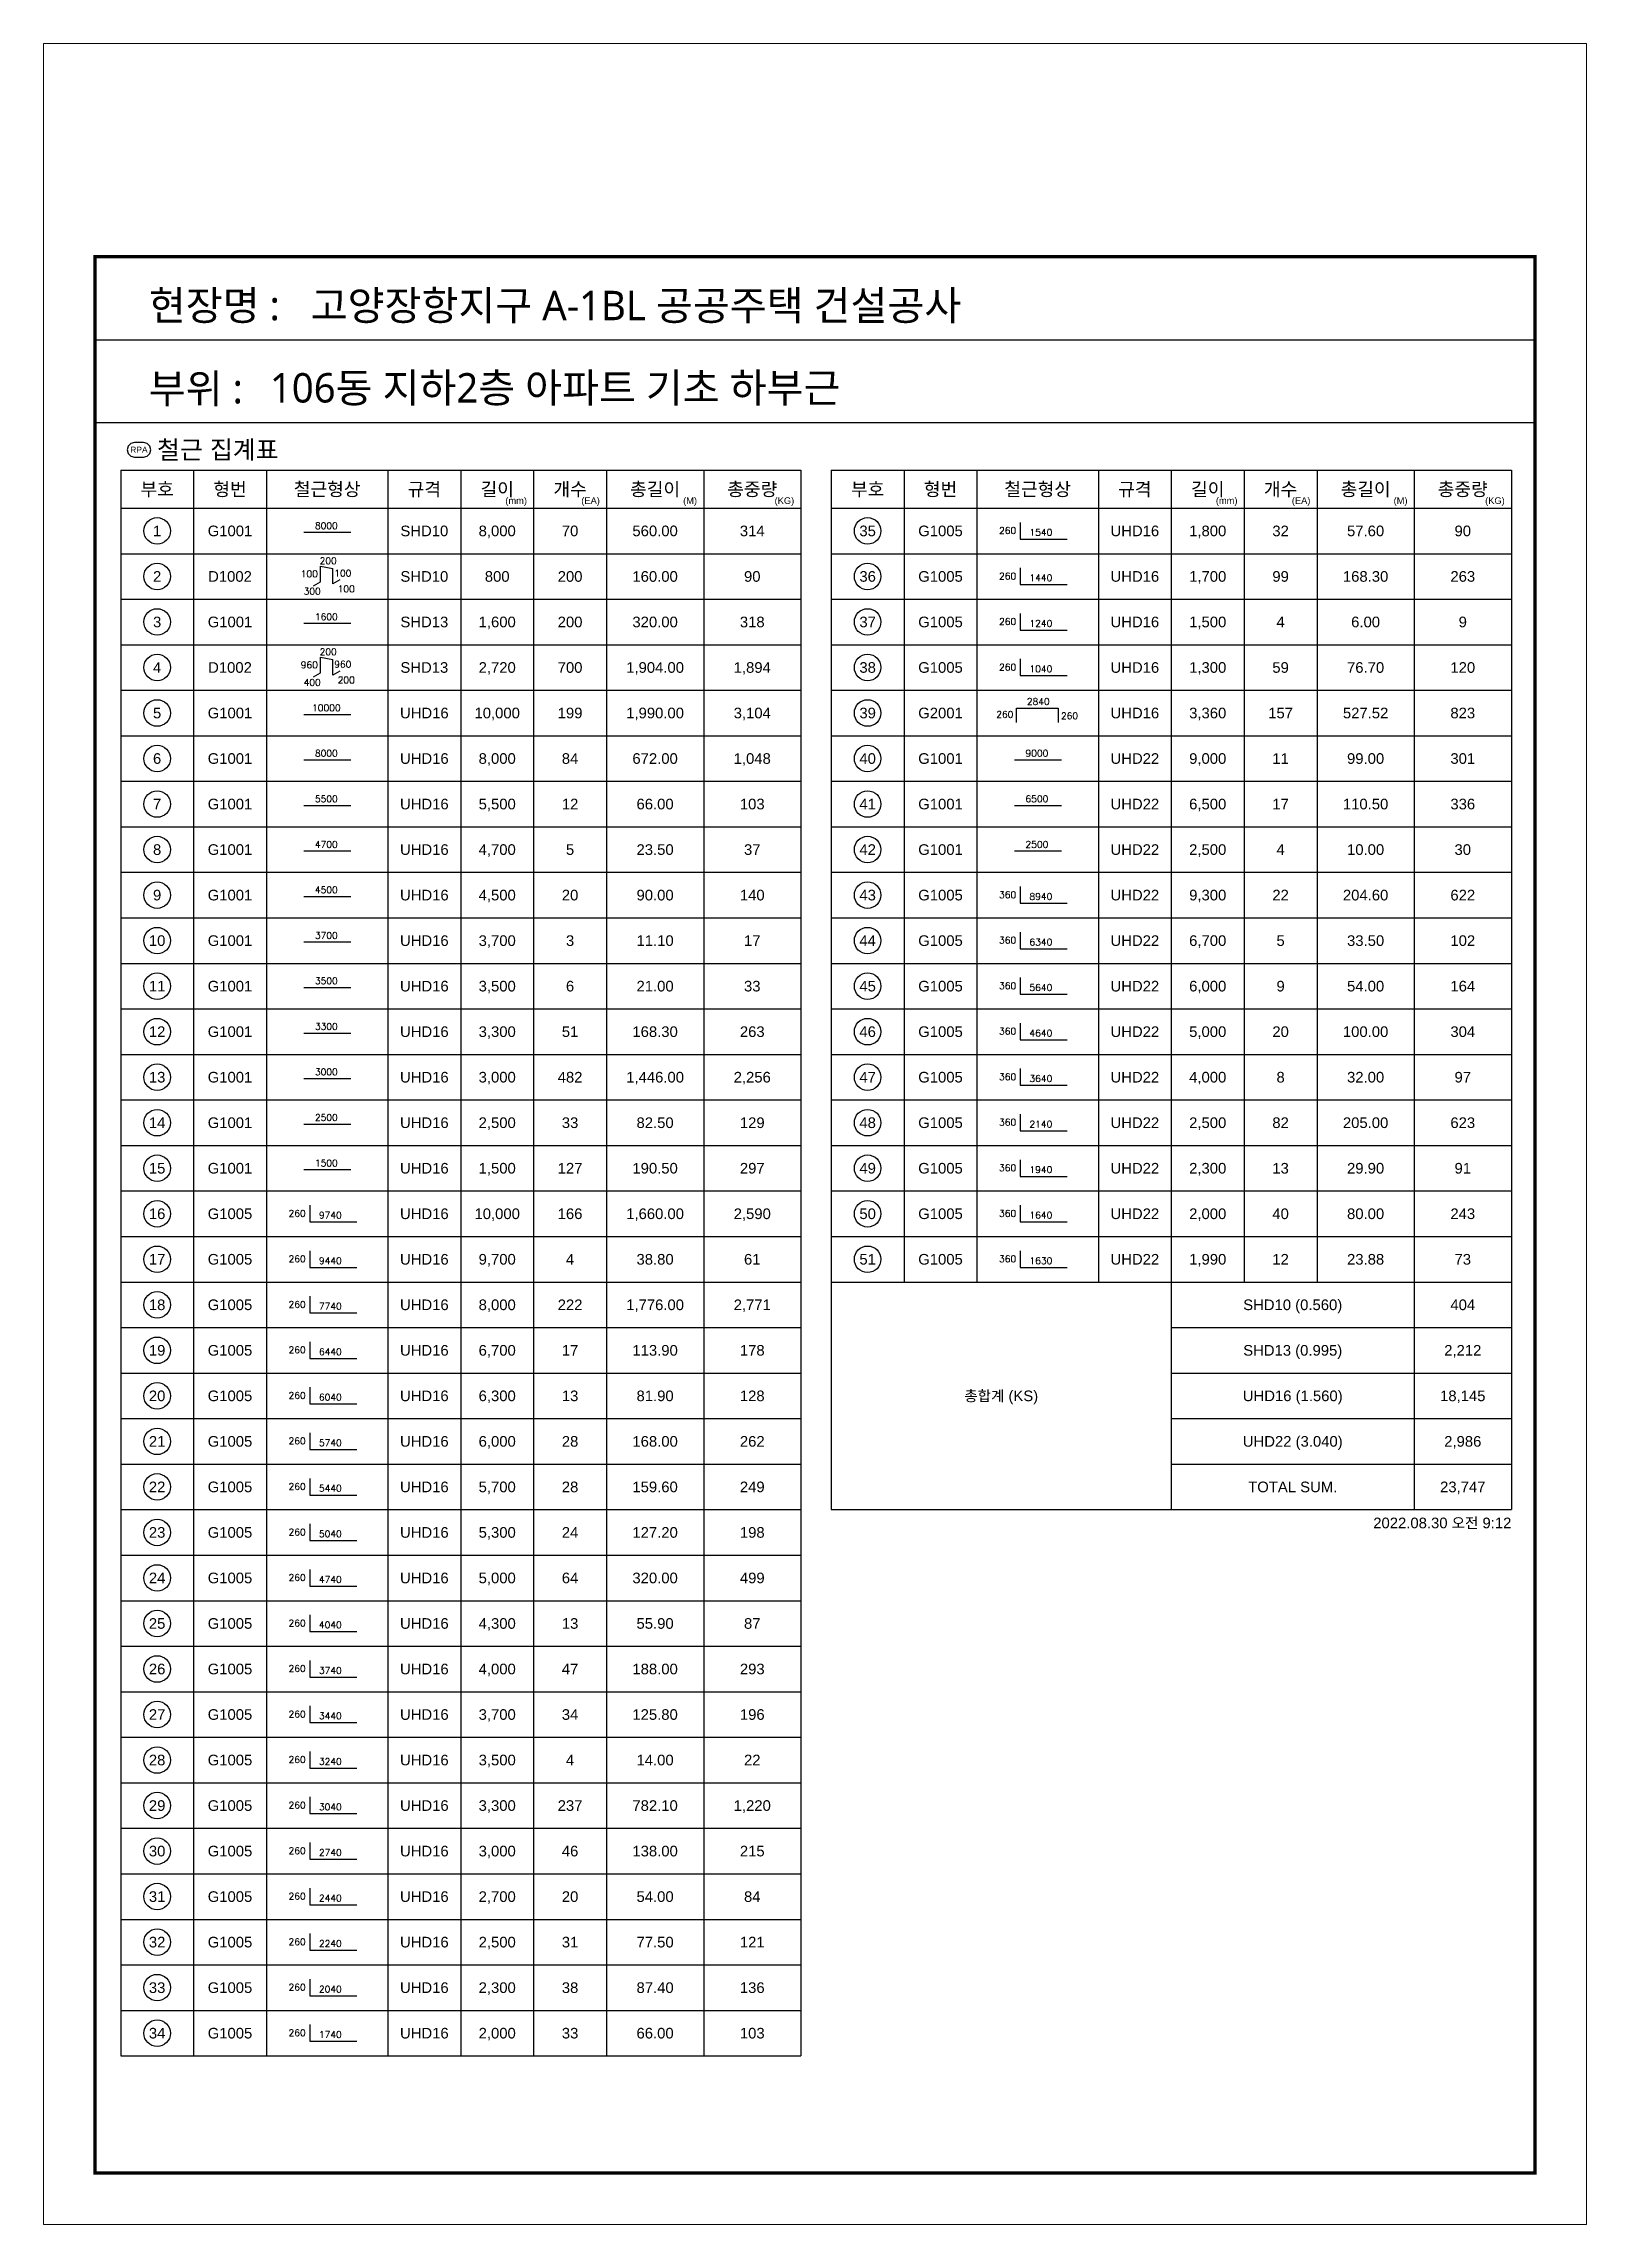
# Model space of a CAD drawing. Header units: millimetres. Extents: x 262481 to 2519995, y -394348 to 364571.
# Drawn here: x 614981 to 631311, y -126941 to -103847 of the extents above; entities that cross this region are included whole.
import ezdxf
from ezdxf.enums import TextEntityAlignment as Align

# ---------------------------------------------------------------- set-up
doc = ezdxf.new("R2010")
doc.units = ezdxf.units.MM
doc.header["$LTSCALE"] = 65
for name, color, linetype in [('AMAC-TITLE', 7, 'Continuous'), ('FORM-L', 7, 'Continuous'), ('RP_DIM', 7, 'Continuous'), ('SHOPLINE', 7, 'Continuous'), ('XDIM', 7, 'Continuous')]:
    doc.layers.add(name, color=color, linetype=linetype)
doc.layers.add('TEXT', color=3, linetype='Continuous', lineweight=9)
doc.styles.add('RPWK1', font='arial.ttf', dxfattribs={"bigfont": 'whgtxt.shx'})
doc.styles.add('XRebar2', font='Romans.shx')
doc.styles.add('돋움', font='malgun.ttf')

msp = doc.modelspace()

# ---------------------------------------------------------------- texts
at = {"layer": 'AMAC-TITLE', "color": 2, "linetype": 'Continuous', "style": '돋움'}
msp.add_text('106동 지하2층 아파트 기초 하부근', height=311.415, dxfattribs=at).set_placement((617375.6, -107647.7))
at = {"layer": 'RP_DIM', "color": 7, "linetype": 'Continuous', "ltscale": 100, "style": 'RPWK1'}
msp.add_text('철근 집계표', height=192.84, dxfattribs=at).set_placement((616182.2, -108147.5), align=Align.MIDDLE_LEFT)
for s, height, p in [('RPA', 64.28, (615989.4, -108147.5)), ('부호', 140.61, (616182.2, -108565.3)), ('형번', 140.61, (616953.6, -108565.3)), ('철근형상', 140.61, (617982, -108565.3)), ('규격', 140.61, (619010.5, -108565.3)), ('길이', 140.61, (619781.9, -108565.3)), ('개수', 140.61, (620553.2, -108565.3)), ('총길이', 140.61, (621453.2, -108565.3)), ('총중량', 140.61, (622481.6, -108565.3)), ('부호', 140.61, (623703, -108565.3)), ('형번', 140.61, (624474.3, -108565.3)), ('철근형상', 140.61, (625502.8, -108565.3)), ('규격', 140.61, (626531.3, -108565.3)), ('길이', 140.61, (627302.6, -108565.3)), ('개수', 140.61, (628074, -108565.3)), ('총길이', 140.61, (628973.9, -108565.3)), ('총중량', 140.61, (630002.4, -108565.3)), ('1', 112.5, (616182.2, -109007.3)), ('G1001', 112.49, (616953.6, -109007.3)), ('SHD10', 112.49, (619010.5, -109007.3)), ('8,000', 112.49, (619781.9, -109007.3)), ('70', 112.49, (620553.2, -109007.3)), ('560.00', 112.49, (621453.2, -109007.3)), ('314', 112.49, (622481.6, -109007.3)), ('35', 112.49, (623703, -109007.3)), ('G1005', 112.49, (624474.3, -109007.3)), ('UHD16', 112.49, (626531.3, -109007.3)), ('1,800', 112.49, (627302.6, -109007.3)), ('32', 112.49, (628074, -109007.3)), ('57.60', 112.49, (628973.9, -109007.3)), ('90', 112.49, (630002.4, -109007.3)), ('2', 112.5, (616182.2, -109489.4)), ('D1002', 112.49, (616953.6, -109489.4)), ('SHD10', 112.49, (619010.5, -109489.4)), ('800', 112.49, (619781.9, -109489.4)), ('200', 112.49, (620553.2, -109489.4)), ('160.00', 112.49, (621453.2, -109489.4)), ('90', 112.49, (622481.6, -109489.4)), ('36', 112.49, (623703, -109489.4)), ('G1005', 112.49, (624474.3, -109489.4)), ('UHD16', 112.49, (626531.3, -109489.4)), ('1,700', 112.49, (627302.6, -109489.4)), ('99', 112.49, (628074, -109489.4)), ('168.30', 112.49, (628973.9, -109489.4)), ('263', 112.49, (630002.4, -109489.4)), ('3', 112.5, (616182.2, -109971.5)), ('G1001', 112.49, (616953.6, -109971.5)), ('SHD13', 112.49, (619010.5, -109971.5)), ('1,600', 112.49, (619781.9, -109971.5)), ('200', 112.49, (620553.2, -109971.5)), ('320.00', 112.49, (621453.2, -109971.5)), ('318', 112.49, (622481.6, -109971.5)), ('37', 112.49, (623703, -109971.5)), ('G1005', 112.49, (624474.3, -109971.5)), ('UHD16', 112.49, (626531.3, -109971.5)), ('1,500', 112.49, (627302.6, -109971.5)), ('4', 112.5, (628074, -109971.5)), ('6.00', 112.49, (628973.9, -109971.5)), ('9', 112.5, (630002.4, -109971.5)), ('4', 112.5, (616182.2, -110453.6)), ('D1002', 112.49, (616953.6, -110453.6)), ('SHD13', 112.49, (619010.5, -110453.6)), ('2,720', 112.49, (619781.9, -110453.6)), ('700', 112.49, (620553.2, -110453.6)), ('1,904.00', 112.49, (621453.2, -110453.6)), ('1,894', 112.49, (622481.6, -110453.6)), ('38', 112.49, (623703, -110453.6)), ('G1005', 112.49, (624474.3, -110453.6)), ('UHD16', 112.49, (626531.3, -110453.6)), ('1,300', 112.49, (627302.6, -110453.6)), ('59', 112.49, (628074, -110453.6)), ('76.70', 112.49, (628973.9, -110453.6)), ('120', 112.49, (630002.4, -110453.6)), ('5', 112.5, (616182.2, -110935.7)), ('G1001', 112.49, (616953.6, -110935.7)), ('UHD16', 112.49, (619010.5, -110935.7)), ('10,000', 112.49, (619781.9, -110935.7)), ('199', 112.49, (620553.2, -110935.7)), ('1,990.00', 112.49, (621453.2, -110935.7)), ('3,104', 112.49, (622481.6, -110935.7)), ('39', 112.49, (623703, -110935.7)), ('G2001', 112.49, (624474.3, -110935.7)), ('UHD16', 112.49, (626531.3, -110935.7)), ('3,360', 112.49, (627302.6, -110935.7)), ('157', 112.49, (628074, -110935.7)), ('527.52', 112.49, (628973.9, -110935.7)), ('823', 112.49, (630002.4, -110935.7)), ('6', 112.5, (616182.2, -111417.8)), ('G1001', 112.49, (616953.6, -111417.8)), ('UHD16', 112.49, (619010.5, -111417.8)), ('8,000', 112.49, (619781.9, -111417.8)), ('84', 112.49, (620553.2, -111417.8)), ('672.00', 112.49, (621453.2, -111417.8)), ('1,048', 112.49, (622481.6, -111417.8)), ('40', 112.49, (623703, -111417.8)), ('G1001', 112.49, (624474.3, -111417.8)), ('UHD22', 112.49, (626531.3, -111417.8)), ('9,000', 112.49, (627302.6, -111417.8)), ('11', 112.49, (628074, -111417.8)), ('99.00', 112.49, (628973.9, -111417.8)), ('301', 112.49, (630002.4, -111417.8)), ('7', 112.5, (616182.2, -111899.9)), ('G1001', 112.49, (616953.6, -111899.9)), ('UHD16', 112.49, (619010.5, -111899.9)), ('5,500', 112.49, (619781.9, -111899.9)), ('12', 112.49, (620553.2, -111899.9)), ('66.00', 112.49, (621453.2, -111899.9)), ('103', 112.49, (622481.6, -111899.9)), ('41', 112.49, (623703, -111899.9)), ('G1001', 112.49, (624474.3, -111899.9)), ('UHD22', 112.49, (626531.3, -111899.9)), ('6,500', 112.49, (627302.6, -111899.9)), ('17', 112.49, (628074, -111899.9)), ('110.50', 112.49, (628973.9, -111899.9)), ('336', 112.49, (630002.4, -111899.9)), ('8', 112.5, (616182.2, -112382)), ('G1001', 112.49, (616953.6, -112382)), ('UHD16', 112.49, (619010.5, -112382)), ('4,700', 112.49, (619781.9, -112382)), ('5', 112.5, (620553.2, -112382)), ('23.50', 112.49, (621453.2, -112382)), ('37', 112.49, (622481.6, -112382)), ('42', 112.49, (623703, -112382)), ('G1001', 112.49, (624474.3, -112382)), ('UHD22', 112.49, (626531.3, -112382)), ('2,500', 112.49, (627302.6, -112382)), ('4', 112.5, (628074, -112382)), ('10.00', 112.49, (628973.9, -112382)), ('30', 112.49, (630002.4, -112382)), ('9', 112.5, (616182.2, -112864.1)), ('G1001', 112.49, (616953.6, -112864.1)), ('UHD16', 112.49, (619010.5, -112864.1)), ('4,500', 112.49, (619781.9, -112864.1)), ('20', 112.49, (620553.2, -112864.1)), ('90.00', 112.49, (621453.2, -112864.1)), ('140', 112.49, (622481.6, -112864.1)), ('43', 112.49, (623703, -112864.1)), ('G1005', 112.49, (624474.3, -112864.1)), ('UHD22', 112.49, (626531.3, -112864.1)), ('9,300', 112.49, (627302.6, -112864.1)), ('22', 112.49, (628074, -112864.1)), ('204.60', 112.49, (628973.9, -112864.1)), ('622', 112.49, (630002.4, -112864.1)), ('10', 112.49, (616182.2, -113346.2)), ('G1001', 112.49, (616953.6, -113346.2)), ('UHD16', 112.49, (619010.5, -113346.2)), ('3,700', 112.49, (619781.9, -113346.2)), ('3', 112.5, (620553.2, -113346.2)), ('11.10', 112.49, (621453.2, -113346.2)), ('17', 112.49, (622481.6, -113346.2)), ('44', 112.49, (623703, -113346.2)), ('G1005', 112.49, (624474.3, -113346.2)), ('UHD22', 112.49, (626531.3, -113346.2)), ('6,700', 112.49, (627302.6, -113346.2)), ('5', 112.5, (628074, -113346.2)), ('33.50', 112.49, (628973.9, -113346.2)), ('102', 112.49, (630002.4, -113346.2)), ('11', 112.49, (616182.2, -113828.3)), ('G1001', 112.49, (616953.6, -113828.3)), ('UHD16', 112.49, (619010.5, -113828.3)), ('3,500', 112.49, (619781.9, -113828.3)), ('6', 112.5, (620553.2, -113828.3)), ('21.00', 112.49, (621453.2, -113828.3)), ('33', 112.49, (622481.6, -113828.3)), ('45', 112.49, (623703, -113828.3)), ('G1005', 112.49, (624474.3, -113828.3)), ('UHD22', 112.49, (626531.3, -113828.3)), ('6,000', 112.49, (627302.6, -113828.3)), ('9', 112.5, (628074, -113828.3)), ('54.00', 112.49, (628973.9, -113828.3)), ('164', 112.49, (630002.4, -113828.3)), ('12', 112.49, (616182.2, -114310.4)), ('G1001', 112.49, (616953.6, -114310.4)), ('UHD16', 112.49, (619010.5, -114310.4)), ('3,300', 112.49, (619781.9, -114310.4)), ('51', 112.49, (620553.2, -114310.4)), ('168.30', 112.49, (621453.2, -114310.4)), ('263', 112.49, (622481.6, -114310.4)), ('46', 112.49, (623703, -114310.4)), ('G1005', 112.49, (624474.3, -114310.4)), ('UHD22', 112.49, (626531.3, -114310.4)), ('5,000', 112.49, (627302.6, -114310.4)), ('20', 112.49, (628074, -114310.4)), ('100.00', 112.49, (628973.9, -114310.4)), ('304', 112.49, (630002.4, -114310.4)), ('13', 112.49, (616182.2, -114792.5)), ('G1001', 112.49, (616953.6, -114792.5)), ('UHD16', 112.49, (619010.5, -114792.5)), ('3,000', 112.49, (619781.9, -114792.5)), ('482', 112.49, (620553.2, -114792.5)), ('1,446.00', 112.49, (621453.2, -114792.5)), ('2,256', 112.49, (622481.6, -114792.5)), ('47', 112.49, (623703, -114792.5)), ('G1005', 112.49, (624474.3, -114792.5)), ('UHD22', 112.49, (626531.3, -114792.5)), ('4,000', 112.49, (627302.6, -114792.5)), ('8', 112.5, (628074, -114792.5)), ('32.00', 112.49, (628973.9, -114792.5)), ('97', 112.49, (630002.4, -114792.5)), ('14', 112.49, (616182.2, -115274.6)), ('G1001', 112.49, (616953.6, -115274.6)), ('UHD16', 112.49, (619010.5, -115274.6)), ('2,500', 112.49, (619781.9, -115274.6)), ('33', 112.49, (620553.2, -115274.6)), ('82.50', 112.49, (621453.2, -115274.6)), ('129', 112.49, (622481.6, -115274.6)), ('48', 112.49, (623703, -115274.6)), ('G1005', 112.49, (624474.3, -115274.6)), ('UHD22', 112.49, (626531.3, -115274.6)), ('2,500', 112.49, (627302.6, -115274.6)), ('82', 112.49, (628074, -115274.6)), ('205.00', 112.49, (628973.9, -115274.6)), ('623', 112.49, (630002.4, -115274.6)), ('15', 112.49, (616182.2, -115756.7)), ('G1001', 112.49, (616953.6, -115756.7)), ('UHD16', 112.49, (619010.5, -115756.7)), ('1,500', 112.49, (619781.9, -115756.7)), ('127', 112.49, (620553.2, -115756.7)), ('190.50', 112.49, (621453.2, -115756.7)), ('297', 112.49, (622481.6, -115756.7)), ('49', 112.49, (623703, -115756.7)), ('G1005', 112.49, (624474.3, -115756.7)), ('UHD22', 112.49, (626531.3, -115756.7)), ('2,300', 112.49, (627302.6, -115756.7)), ('13', 112.49, (628074, -115756.7)), ('29.90', 112.49, (628973.9, -115756.7)), ('91', 112.49, (630002.4, -115756.7)), ('16', 112.49, (616182.2, -116238.8)), ('G1005', 112.49, (616953.6, -116238.8)), ('UHD16', 112.49, (619010.5, -116238.8)), ('10,000', 112.49, (619781.9, -116238.8)), ('166', 112.49, (620553.2, -116238.8)), ('1,660.00', 112.49, (621453.2, -116238.8)), ('2,590', 112.49, (622481.6, -116238.8)), ('50', 112.49, (623703, -116238.8)), ('G1005', 112.49, (624474.3, -116238.8)), ('UHD22', 112.49, (626531.3, -116238.8)), ('2,000', 112.49, (627302.6, -116238.8)), ('40', 112.49, (628074, -116238.8)), ('80.00', 112.49, (628973.9, -116238.8)), ('243', 112.49, (630002.4, -116238.8)), ('17', 112.49, (616182.2, -116720.9)), ('G1005', 112.49, (616953.6, -116720.9)), ('UHD16', 112.49, (619010.5, -116720.9)), ('9,700', 112.49, (619781.9, -116720.9)), ('4', 112.5, (620553.2, -116720.9)), ('38.80', 112.49, (621453.2, -116720.9)), ('61', 112.49, (622481.6, -116720.9)), ('51', 112.49, (623703, -116720.9)), ('G1005', 112.49, (624474.3, -116720.9)), ('UHD22', 112.49, (626531.3, -116720.9)), ('1,990', 112.49, (627302.6, -116720.9)), ('12', 112.49, (628074, -116720.9)), ('23.88', 112.49, (628973.9, -116720.9)), ('73', 112.49, (630002.4, -116720.9)), ('18', 112.49, (616182.2, -117203)), ('G1005', 112.49, (616953.6, -117203)), ('UHD16', 112.49, (619010.5, -117203)), ('8,000', 112.49, (619781.9, -117203)), ('222', 112.49, (620553.2, -117203)), ('1,776.00', 112.49, (621453.2, -117203)), ('2,771', 112.49, (622481.6, -117203)), ('SHD10 (0.560)', 112.49, (628202.5, -117203)), ('404', 112.49, (630002.4, -117203)), ('19', 112.49, (616182.2, -117685.1)), ('G1005', 112.49, (616953.6, -117685.1)), ('UHD16', 112.49, (619010.5, -117685.1)), ('6,700', 112.49, (619781.9, -117685.1)), ('17', 112.49, (620553.2, -117685.1)), ('113.90', 112.49, (621453.2, -117685.1)), ('178', 112.49, (622481.6, -117685.1)), ('SHD13 (0.995)', 112.49, (628202.5, -117685.1)), ('2,212', 112.49, (630002.4, -117685.1)), ('20', 112.49, (616182.2, -118167.2)), ('G1005', 112.49, (616953.6, -118167.2)), ('UHD16', 112.49, (619010.5, -118167.2)), ('6,300', 112.49, (619781.9, -118167.2)), ('13', 112.49, (620553.2, -118167.2)), ('81.90', 112.49, (621453.2, -118167.2)), ('128', 112.49, (622481.6, -118167.2)), ('총합계 (KS)', 112.49, (625117.1, -118167.2)), ('UHD16 (1.560)', 112.49, (628202.5, -118167.2)), ('18,145', 112.49, (630002.4, -118167.2)), ('21', 112.49, (616182.2, -118649.3)), ('G1005', 112.49, (616953.6, -118649.3)), ('UHD16', 112.49, (619010.5, -118649.3)), ('6,000', 112.49, (619781.9, -118649.3)), ('28', 112.49, (620553.2, -118649.3)), ('168.00', 112.49, (621453.2, -118649.3)), ('262', 112.49, (622481.6, -118649.3)), ('UHD22 (3.040)', 112.49, (628202.5, -118649.3)), ('2,986', 112.49, (630002.4, -118649.3)), ('22', 112.49, (616182.2, -119131.4)), ('G1005', 112.49, (616953.6, -119131.4)), ('UHD16', 112.49, (619010.5, -119131.4)), ('5,700', 112.49, (619781.9, -119131.4)), ('28', 112.49, (620553.2, -119131.4)), ('159.60', 112.49, (621453.2, -119131.4)), ('249', 112.49, (622481.6, -119131.4)), ('TOTAL SUM.', 112.49, (628202.5, -119131.4)), ('23,747', 112.49, (630002.4, -119131.4)), ('23', 112.49, (616182.2, -119613.5)), ('G1005', 112.49, (616953.6, -119613.5)), ('UHD16', 112.49, (619010.5, -119613.5)), ('5,300', 112.49, (619781.9, -119613.5)), ('24', 112.49, (620553.2, -119613.5)), ('127.20', 112.49, (621453.2, -119613.5)), ('198', 112.49, (622481.6, -119613.5)), ('24', 112.49, (616182.2, -120095.6)), ('G1005', 112.49, (616953.6, -120095.6)), ('UHD16', 112.49, (619010.5, -120095.6)), ('5,000', 112.49, (619781.9, -120095.6)), ('64', 112.49, (620553.2, -120095.6)), ('320.00', 112.49, (621453.2, -120095.6)), ('499', 112.49, (622481.6, -120095.6)), ('25', 112.49, (616182.2, -120577.7)), ('G1005', 112.49, (616953.6, -120577.7)), ('UHD16', 112.49, (619010.5, -120577.7)), ('4,300', 112.49, (619781.9, -120577.7)), ('13', 112.49, (620553.2, -120577.7)), ('55.90', 112.49, (621453.2, -120577.7)), ('87', 112.49, (622481.6, -120577.7)), ('26', 112.49, (616182.2, -121059.8)), ('G1005', 112.49, (616953.6, -121059.8)), ('UHD16', 112.49, (619010.5, -121059.8)), ('4,000', 112.49, (619781.9, -121059.8)), ('47', 112.49, (620553.2, -121059.8)), ('188.00', 112.49, (621453.2, -121059.8)), ('293', 112.49, (622481.6, -121059.8)), ('27', 112.49, (616182.2, -121541.9)), ('G1005', 112.49, (616953.6, -121541.9)), ('UHD16', 112.49, (619010.5, -121541.9)), ('3,700', 112.49, (619781.9, -121541.9)), ('34', 112.49, (620553.2, -121541.9)), ('125.80', 112.49, (621453.2, -121541.9)), ('196', 112.49, (622481.6, -121541.9)), ('28', 112.49, (616182.2, -122023.9)), ('G1005', 112.49, (616953.6, -122023.9)), ('UHD16', 112.49, (619010.5, -122023.9)), ('3,500', 112.49, (619781.9, -122023.9)), ('4', 112.5, (620553.2, -122023.9)), ('14.00', 112.49, (621453.2, -122023.9)), ('22', 112.49, (622481.6, -122023.9)), ('29', 112.49, (616182.2, -122506)), ('G1005', 112.49, (616953.6, -122506)), ('UHD16', 112.49, (619010.5, -122506)), ('3,300', 112.49, (619781.9, -122506)), ('237', 112.49, (620553.2, -122506)), ('782.10', 112.49, (621453.2, -122506)), ('1,220', 112.49, (622481.6, -122506)), ('30', 112.49, (616182.2, -122988.1)), ('G1005', 112.49, (616953.6, -122988.1)), ('UHD16', 112.49, (619010.5, -122988.1)), ('3,000', 112.49, (619781.9, -122988.1)), ('46', 112.49, (620553.2, -122988.1)), ('138.00', 112.49, (621453.2, -122988.1)), ('215', 112.49, (622481.6, -122988.1)), ('31', 112.49, (616182.2, -123470.2)), ('G1005', 112.49, (616953.6, -123470.2)), ('UHD16', 112.49, (619010.5, -123470.2)), ('2,700', 112.49, (619781.9, -123470.2)), ('20', 112.49, (620553.2, -123470.2)), ('54.00', 112.49, (621453.2, -123470.2)), ('84', 112.49, (622481.6, -123470.2)), ('32', 112.49, (616182.2, -123952.3)), ('G1005', 112.49, (616953.6, -123952.3)), ('UHD16', 112.49, (619010.5, -123952.3)), ('2,500', 112.49, (619781.9, -123952.3)), ('31', 112.49, (620553.2, -123952.3)), ('77.50', 112.49, (621453.2, -123952.3)), ('121', 112.49, (622481.6, -123952.3)), ('33', 112.49, (616182.2, -124434.4)), ('G1005', 112.49, (616953.6, -124434.4)), ('UHD16', 112.49, (619010.5, -124434.4)), ('2,300', 112.49, (619781.9, -124434.4)), ('38', 112.49, (620553.2, -124434.4)), ('87.40', 112.49, (621453.2, -124434.4)), ('136', 112.49, (622481.6, -124434.4)), ('34', 112.49, (616182.2, -124916.5)), ('G1005', 112.49, (616953.6, -124916.5)), ('UHD16', 112.49, (619010.5, -124916.5)), ('2,000', 112.49, (619781.9, -124916.5)), ('33', 112.49, (620553.2, -124916.5)), ('66.00', 112.49, (621453.2, -124916.5)), ('103', 112.49, (622481.6, -124916.5))]:
    msp.add_text(s, height=height, dxfattribs=at).set_placement(p, align=Align.MIDDLE_CENTER)
for s, p in [('(mm)', (620097.3, -108742.8)), ('(EA)', (620868.6, -108742.8)), ('(M)', (621897.1, -108742.8)), ('(KG)', (622925.6, -108742.8)), ('(mm)', (627618, -108742.8)), ('(EA)', (628389.4, -108742.8)), ('(M)', (629417.8, -108742.8)), ('(KG)', (630446.3, -108742.8))]:
    msp.add_text(s, height=70.31, dxfattribs=at).set_placement(p, align=Align.BOTTOM_RIGHT)
msp.add_text('2022.08.30 오전 9:12', height=112.49, dxfattribs=at).set_placement((630516.6, -119456.8), align=Align.TOP_RIGHT)

# ---------------------------------------------------------------- blocks, each defined once
blk = doc.blocks.new('zsdfhetshts')
blk.add_lwpolyline([(0, 0), (15120, 0), (15120, 21384), (0, 21384)], close=True)
at = {"layer": 'FORM-L', "const_width": 32.6}
blk.add_lwpolyline([(504, 504), (14616, 504), (14616, 19296), (504, 19296)], close=True, dxfattribs=at)
at = {"layer": 'SHOPLINE'}
blk.add_line((504, 18480), (14625, 18480), dxfattribs=at)
blk.add_lwpolyline([(504, 19296), (14616, 19296), (14616, 17664), (504, 17664)], close=True, dxfattribs=at)
at = {"layer": 'AMAC-TITLE', "color": 3, "linetype": 'Continuous', "style": '돋움'}
for s, height, p in [('현장명 :', 288.3, (1031, 18672)), ('고양장항지구 A-1BL 공공주택 건설공사', 288.35, (2618, 18672)), ('부위 :', 288.3, (1031, 17857))]:
    blk.add_text(s, height=height, dxfattribs=at).set_placement(p)
blk = doc.blocks.new('DHS_G1001')
at = {"layer": 'XDIM', "color": 1, "linetype": 'Continuous', "ltscale": 2.91412e-318}
blk.add_lwpolyline([(-768, -45), (780, -45)], dxfattribs=at)
at = {"layer": 'XDIM', "color": 3, "linetype": 'Continuous', "ltscale": 2.91412e-318, "style": 'XRebar2'}
blk.add_attdef('A', text='', height=219, dxfattribs=at).set_placement((-27, -3), align=Align.BOTTOM_CENTER)
blk = doc.blocks.new('DHS_D1002')
at = {"layer": 'XDIM', "color": 1, "linetype": 'Continuous', "ltscale": 2.91412e-318}
for p, q in [((-222, 336), (186, 258)), ((-222, -174), (-222, 336)), ((186, -249), (186, 258)), ((-447, -312), (-222, -174)), ((417, -117), (186, -249))]:
    blk.add_line(p, q, dxfattribs=at)
at = {"layer": 'XDIM', "color": 3, "linetype": 'Continuous', "ltscale": 2.91412e-318, "style": 'XRebar2'}
blk.add_attdef('B', text='', height=219, dxfattribs=at).set_placement((-306, 84), align=Align.MIDDLE_RIGHT)
blk.add_attdef('C', text='', height=219, dxfattribs=at).set_placement((36, 342), align=Align.BOTTOM_CENTER)
blk.add_attdef('D', text='', height=219, dxfattribs=at).set_placement((234, 105), align=Align.MIDDLE_LEFT)
blk.add_attdef('A', text='', height=219, dxfattribs=at).set_placement((-210, -381), align=Align.TOP_RIGHT)
blk.add_attdef('E', text='', height=219, dxfattribs=at).set_placement((348, -303), align=Align.TOP_LEFT)
blk = doc.blocks.new('DHS_G1005')
at = {"layer": 'XDIM', "color": 1, "linetype": 'Continuous', "ltscale": 2.91412e-318}
blk.add_lwpolyline([(-573, 282), (-573, -267), (975, -267)], dxfattribs=at)
at = {"layer": 'XDIM', "color": 3, "linetype": 'Continuous', "ltscale": 2.91412e-318, "style": 'XRebar2'}
blk.add_attdef('A', text='', height=219, dxfattribs=at).set_placement((-708, -162), align=Align.BOTTOM_RIGHT)
blk.add_attdef('B', text='', height=219, dxfattribs=at).set_placement((105, -222), align=Align.BOTTOM_CENTER)
blk = doc.blocks.new('DHS_G2001')
at = {"layer": 'XDIM', "color": 1, "linetype": 'Continuous', "ltscale": 2.91412e-318}
blk.add_lwpolyline([(-699, -318), (-699, 156), (672, 156), (672, -318)], dxfattribs=at)
at = {"layer": 'XDIM', "color": 3, "linetype": 'Continuous', "ltscale": 2.91412e-318, "style": 'XRebar2'}
blk.add_attdef('A', text='', height=219, dxfattribs=at).set_placement((-801, -45), align=Align.MIDDLE_RIGHT)
blk.add_attdef('B', text='', height=219, dxfattribs=at).set_placement((18, 201), align=Align.BOTTOM_CENTER)
blk.add_attdef('C', text='', height=219, dxfattribs=at).set_placement((768, -93), align=Align.MIDDLE_LEFT)

# ---------------------------------------------------------------- linework, layer by layer
at = {"layer": 'RP_DIM', "color": 253, "linetype": 'Continuous', "ltscale": 100}
for p, q in [((615989.4, -108147.5), (615990.3, -108147.5)), ((615989.4, -108147.5), (615990.3, -108147.5)), ((615989.4, -108147.5), (615990.3, -108147.5)), ((615989.4, -108147.5), (615990.3, -108147.5)), ((615796.5, -108364.5), (622995.9, -108364.5)), ((615796.5, -108364.5), (615796.5, -125157.6)), ((616567.9, -108364.5), (616567.9, -108766.2)), ((617339.2, -108364.5), (617339.2, -108766.2)), ((618624.8, -108364.5), (618624.8, -108766.2)), ((619396.2, -108364.5), (619396.2, -108766.2)), ((620167.6, -108364.5), (620167.6, -108766.2)), ((620938.9, -108364.5), (620938.9, -108766.2)), ((621967.4, -108364.5), (621967.4, -108766.2)), ((622995.9, -108364.5), (622995.9, -108766.2)), ((622995.9, -108364.5), (622995.9, -125157.6)), ((623317.3, -108364.5), (630516.6, -108364.5)), ((623317.3, -108364.5), (623317.3, -119372.4)), ((624088.6, -108364.5), (624088.6, -108766.2)), ((624860, -108364.5), (624860, -108766.2)), ((626145.6, -108364.5), (626145.6, -108766.2)), ((626916.9, -108364.5), (626916.9, -108766.2)), ((627688.3, -108364.5), (627688.3, -108766.2)), ((628459.7, -108364.5), (628459.7, -108766.2)), ((629488.1, -108364.5), (629488.1, -108766.2)), ((630516.6, -108364.5), (630516.6, -108766.2)), ((630516.6, -108364.5), (630516.6, -119372.4)), ((615796.5, -108766.2), (622995.9, -108766.2)), ((616567.9, -108766.2), (616567.9, -125157.6)), ((617339.2, -108766.2), (617339.2, -125157.6)), ((618624.8, -108766.2), (618624.8, -125157.6)), ((619396.2, -108766.2), (619396.2, -125157.6)), ((620167.6, -108766.2), (620167.6, -125157.6)), ((620938.9, -108766.2), (620938.9, -125157.6)), ((621967.4, -108766.2), (621967.4, -125157.6)), ((623317.3, -108766.2), (630516.6, -108766.2)), ((624088.6, -108766.2), (624088.6, -116961.9)), ((624860, -108766.2), (624860, -116961.9)), ((626145.6, -108766.2), (626145.6, -116961.9)), ((626916.9, -108766.2), (626916.9, -119372.4)), ((627688.3, -108766.2), (627688.3, -116961.9)), ((628459.7, -108766.2), (628459.7, -116961.9)), ((629488.1, -108766.2), (629488.1, -119372.4)), ((615796.5, -109248.3), (622995.9, -109248.3)), ((623317.3, -109248.3), (630516.6, -109248.3)), ((615796.5, -109730.4), (622995.9, -109730.4)), ((623317.3, -109730.4), (630516.6, -109730.4)), ((615796.5, -110212.5), (622995.9, -110212.5)), ((623317.3, -110212.5), (630516.6, -110212.5)), ((615796.5, -110694.6), (622995.9, -110694.6)), ((623317.3, -110694.6), (630516.6, -110694.6)), ((615796.5, -111176.7), (622995.9, -111176.7)), ((623317.3, -111176.7), (630516.6, -111176.7)), ((615796.5, -111658.8), (622995.9, -111658.8)), ((623317.3, -111658.8), (630516.6, -111658.8)), ((615796.5, -112140.9), (622995.9, -112140.9)), ((623317.3, -112140.9), (630516.6, -112140.9)), ((615796.5, -112623), (622995.9, -112623)), ((623317.3, -112623), (630516.6, -112623)), ((615796.5, -113105.1), (622995.9, -113105.1)), ((623317.3, -113105.1), (630516.6, -113105.1)), ((615796.5, -113587.2), (622995.9, -113587.2)), ((623317.3, -113587.2), (630516.6, -113587.2)), ((615796.5, -114069.3), (622995.9, -114069.3)), ((623317.3, -114069.3), (630516.6, -114069.3)), ((615796.5, -114551.4), (622995.9, -114551.4)), ((623317.3, -114551.4), (630516.6, -114551.4)), ((615796.5, -115033.5), (622995.9, -115033.5)), ((623317.3, -115033.5), (630516.6, -115033.5)), ((615796.5, -115515.6), (622995.9, -115515.6)), ((623317.3, -115515.6), (630516.6, -115515.6)), ((615796.5, -115997.7), (622995.9, -115997.7)), ((623317.3, -115997.7), (630516.6, -115997.7)), ((615796.5, -116479.8), (622995.9, -116479.8)), ((623317.3, -116479.8), (630516.6, -116479.8)), ((615796.5, -116961.9), (622995.9, -116961.9)), ((623317.3, -116961.9), (630516.6, -116961.9)), ((615796.5, -117444), (622995.9, -117444)), ((626916.9, -117444), (630516.6, -117444)), ((615796.5, -117926.1), (622995.9, -117926.1)), ((626916.9, -117926.1), (630516.6, -117926.1)), ((615796.5, -118408.2), (622995.9, -118408.2)), ((626916.9, -118408.2), (630516.6, -118408.2)), ((615796.5, -118890.3), (622995.9, -118890.3)), ((626916.9, -118890.3), (630516.6, -118890.3)), ((615796.5, -119372.4), (622995.9, -119372.4)), ((623317.3, -119372.4), (630516.6, -119372.4)), ((615796.5, -119854.5), (622995.9, -119854.5)), ((615796.5, -120336.6), (622995.9, -120336.6)), ((615796.5, -120818.7), (622995.9, -120818.7)), ((615796.5, -121300.8), (622995.9, -121300.8)), ((615796.5, -121782.9), (622995.9, -121782.9)), ((615796.5, -122265), (622995.9, -122265)), ((615796.5, -122747.1), (622995.9, -122747.1)), ((615796.5, -123229.2), (622995.9, -123229.2)), ((615796.5, -123711.3), (622995.9, -123711.3)), ((615796.5, -124193.4), (622995.9, -124193.4)), ((615796.5, -124675.5), (622995.9, -124675.5)), ((615796.5, -125157.6), (622995.9, -125157.6))]:
    msp.add_line(p, q, dxfattribs=at)
at = {"layer": 'RP_DIM', "color": 7, "linetype": 'Continuous', "ltscale": 100}
msp.add_lwpolyline([(615941.2, -108224.7), (616037.6, -108224.7), (616076.1, -108214.3), (616104.4, -108186.1), (616114.7, -108147.5), (616104.4, -108109), (616076.1, -108080.7), (616037.6, -108070.4), (615941.2, -108070.4), (615902.6, -108080.7), (615874.4, -108109), (615864, -108147.5), (615874.4, -108186.1), (615902.6, -108214.3), (615941.2, -108224.7)], dxfattribs=at)
for centre in [(616182.2, -109007.3), (623703, -109007.3), (616182.2, -109489.4), (623703, -109489.4), (616182.2, -109971.5), (623703, -109971.5), (616182.2, -110453.6), (623703, -110453.6), (616182.2, -110935.7), (623703, -110935.7), (616182.2, -111417.8), (623703, -111417.8), (616182.2, -111899.9), (623703, -111899.9), (616182.2, -112382), (623703, -112382), (616182.2, -112864.1), (623703, -112864.1), (616182.2, -113346.2), (623703, -113346.2), (616182.2, -113828.3), (623703, -113828.3), (616182.2, -114310.4), (623703, -114310.4), (616182.2, -114792.5), (623703, -114792.5), (616182.2, -115274.6), (623703, -115274.6), (616182.2, -115756.7), (623703, -115756.7), (616182.2, -116238.8), (623703, -116238.8), (616182.2, -116720.9), (623703, -116720.9), (616182.2, -117203), (616182.2, -117685.1), (616182.2, -118167.2), (616182.2, -118649.3), (616182.2, -119131.4), (616182.2, -119613.5), (616182.2, -120095.6), (616182.2, -120577.7), (616182.2, -121059.8), (616182.2, -121541.9), (616182.2, -122023.9), (616182.2, -122506), (616182.2, -122988.1), (616182.2, -123470.2), (616182.2, -123952.3), (616182.2, -124434.4), (616182.2, -124916.5)]:
    msp.add_circle(centre, 140.6, dxfattribs=at)
at = {"layer": 'RP_DIM', "color": 253, "linetype": 'Continuous', "ltscale": 100}
for points in [[(615796.5, -108364.5), (615796.6, -108364.5), (615796.5, -108364.5)], [(623317.3, -108364.5), (623317.4, -108364.5), (623317.3, -108364.5)]]:
    msp.add_solid(points, dxfattribs=at)

# ---------------------------------------------------------------- block references
at = {"layer": 'RP_DIM', "color": 7, "linetype": 'Continuous', "ltscale": 100, "xscale": 0.321399, "yscale": 0.321399, "zscale": 0.321399}
for name, p, values in [('DHS_G1001', (617982, -109007.3), {'A': '8000'}), ('DHS_G1005', (625502.8, -109007.3), {'A': '260', 'B': '1540'}), ('DHS_D1002', (617982, -109489.4), {'A': '300', 'B': '100', 'C': '200', 'D': '100', 'E': '100'}), ('DHS_G1005', (625502.8, -109489.4), {'A': '260', 'B': '1440'}), ('DHS_G1001', (617982, -109971.5), {'A': '1600'}), ('DHS_G1005', (625502.8, -109971.5), {'A': '260', 'B': '1240'}), ('DHS_D1002', (617982, -110453.6), {'A': '400', 'B': '960', 'C': '200', 'D': '960', 'E': '200'}), ('DHS_G1005', (625502.8, -110453.6), {'A': '260', 'B': '1040'}), ('DHS_G1001', (617982, -110935.7), {'A': '10000'}), ('DHS_G2001', (625502.8, -110935.7), {'A': '260', 'B': '2840', 'C': '260'}), ('DHS_G1001', (617982, -111417.8), {'A': '8000'}), ('DHS_G1001', (625502.8, -111417.8), {'A': '9000'}), ('DHS_G1001', (617982, -111899.9), {'A': '5500'}), ('DHS_G1001', (625502.8, -111899.9), {'A': '6500'}), ('DHS_G1001', (617982, -112382), {'A': '4700'}), ('DHS_G1001', (625502.8, -112382), {'A': '2500'}), ('DHS_G1001', (617982, -112864.1), {'A': '4500'}), ('DHS_G1005', (625502.8, -112864.1), {'A': '360', 'B': '8940'}), ('DHS_G1001', (617982, -113346.2), {'A': '3700'}), ('DHS_G1005', (625502.8, -113346.2), {'A': '360', 'B': '6340'}), ('DHS_G1001', (617982, -113828.3), {'A': '3500'}), ('DHS_G1005', (625502.8, -113828.3), {'A': '360', 'B': '5640'}), ('DHS_G1001', (617982, -114310.4), {'A': '3300'}), ('DHS_G1005', (625502.8, -114310.4), {'A': '360', 'B': '4640'}), ('DHS_G1001', (617982, -114792.5), {'A': '3000'}), ('DHS_G1005', (625502.8, -114792.5), {'A': '360', 'B': '3640'}), ('DHS_G1001', (617982, -115274.6), {'A': '2500'}), ('DHS_G1005', (625502.8, -115274.6), {'A': '360', 'B': '2140'}), ('DHS_G1001', (617982, -115756.7), {'A': '1500'}), ('DHS_G1005', (625502.8, -115756.7), {'A': '360', 'B': '1940'}), ('DHS_G1005', (617982, -116238.8), {'A': '260', 'B': '9740'}), ('DHS_G1005', (625502.8, -116238.8), {'A': '360', 'B': '1640'}), ('DHS_G1005', (617982, -116720.9), {'A': '260', 'B': '9440'}), ('DHS_G1005', (625502.8, -116720.9), {'A': '360', 'B': '1630'}), ('DHS_G1005', (617982, -117203), {'A': '260', 'B': '7740'}), ('DHS_G1005', (617982, -117685.1), {'A': '260', 'B': '6440'}), ('DHS_G1005', (617982, -118167.2), {'A': '260', 'B': '6040'}), ('DHS_G1005', (617982, -118649.3), {'A': '260', 'B': '5740'}), ('DHS_G1005', (617982, -119131.4), {'A': '260', 'B': '5440'}), ('DHS_G1005', (617982, -119613.5), {'A': '260', 'B': '5040'}), ('DHS_G1005', (617982, -120095.6), {'A': '260', 'B': '4740'}), ('DHS_G1005', (617982, -120577.7), {'A': '260', 'B': '4040'}), ('DHS_G1005', (617982, -121059.8), {'A': '260', 'B': '3740'}), ('DHS_G1005', (617982, -121541.9), {'A': '260', 'B': '3440'}), ('DHS_G1005', (617982, -122023.9), {'A': '260', 'B': '3240'}), ('DHS_G1005', (617982, -122506), {'A': '260', 'B': '3040'}), ('DHS_G1005', (617982, -122988.1), {'A': '260', 'B': '2740'}), ('DHS_G1005', (617982, -123470.2), {'A': '260', 'B': '2440'}), ('DHS_G1005', (617982, -123952.3), {'A': '260', 'B': '2240'}), ('DHS_G1005', (617982, -124434.4), {'A': '260', 'B': '2040'}), ('DHS_G1005', (617982, -124916.5), {'A': '260', 'B': '1740'})]:
    msp.add_blockref(name, p, dxfattribs=at).add_auto_attribs(values)
at = {"layer": 'TEXT', "color": 4, "xscale": 1.08, "yscale": 1.08, "zscale": 1.08}
msp.add_blockref('zsdfhetshts', (614980.9, -126941.5), dxfattribs=at)

msp.set_redraw_order([(e.dxf.handle, doc.entitydb.next_handle()) for e in msp.query("TEXT MTEXT ATTDEF DIMENSION ARC_DIMENSION")])  # texts and dimensions are drawn at this point

doc.saveas('drawing.dxf')
